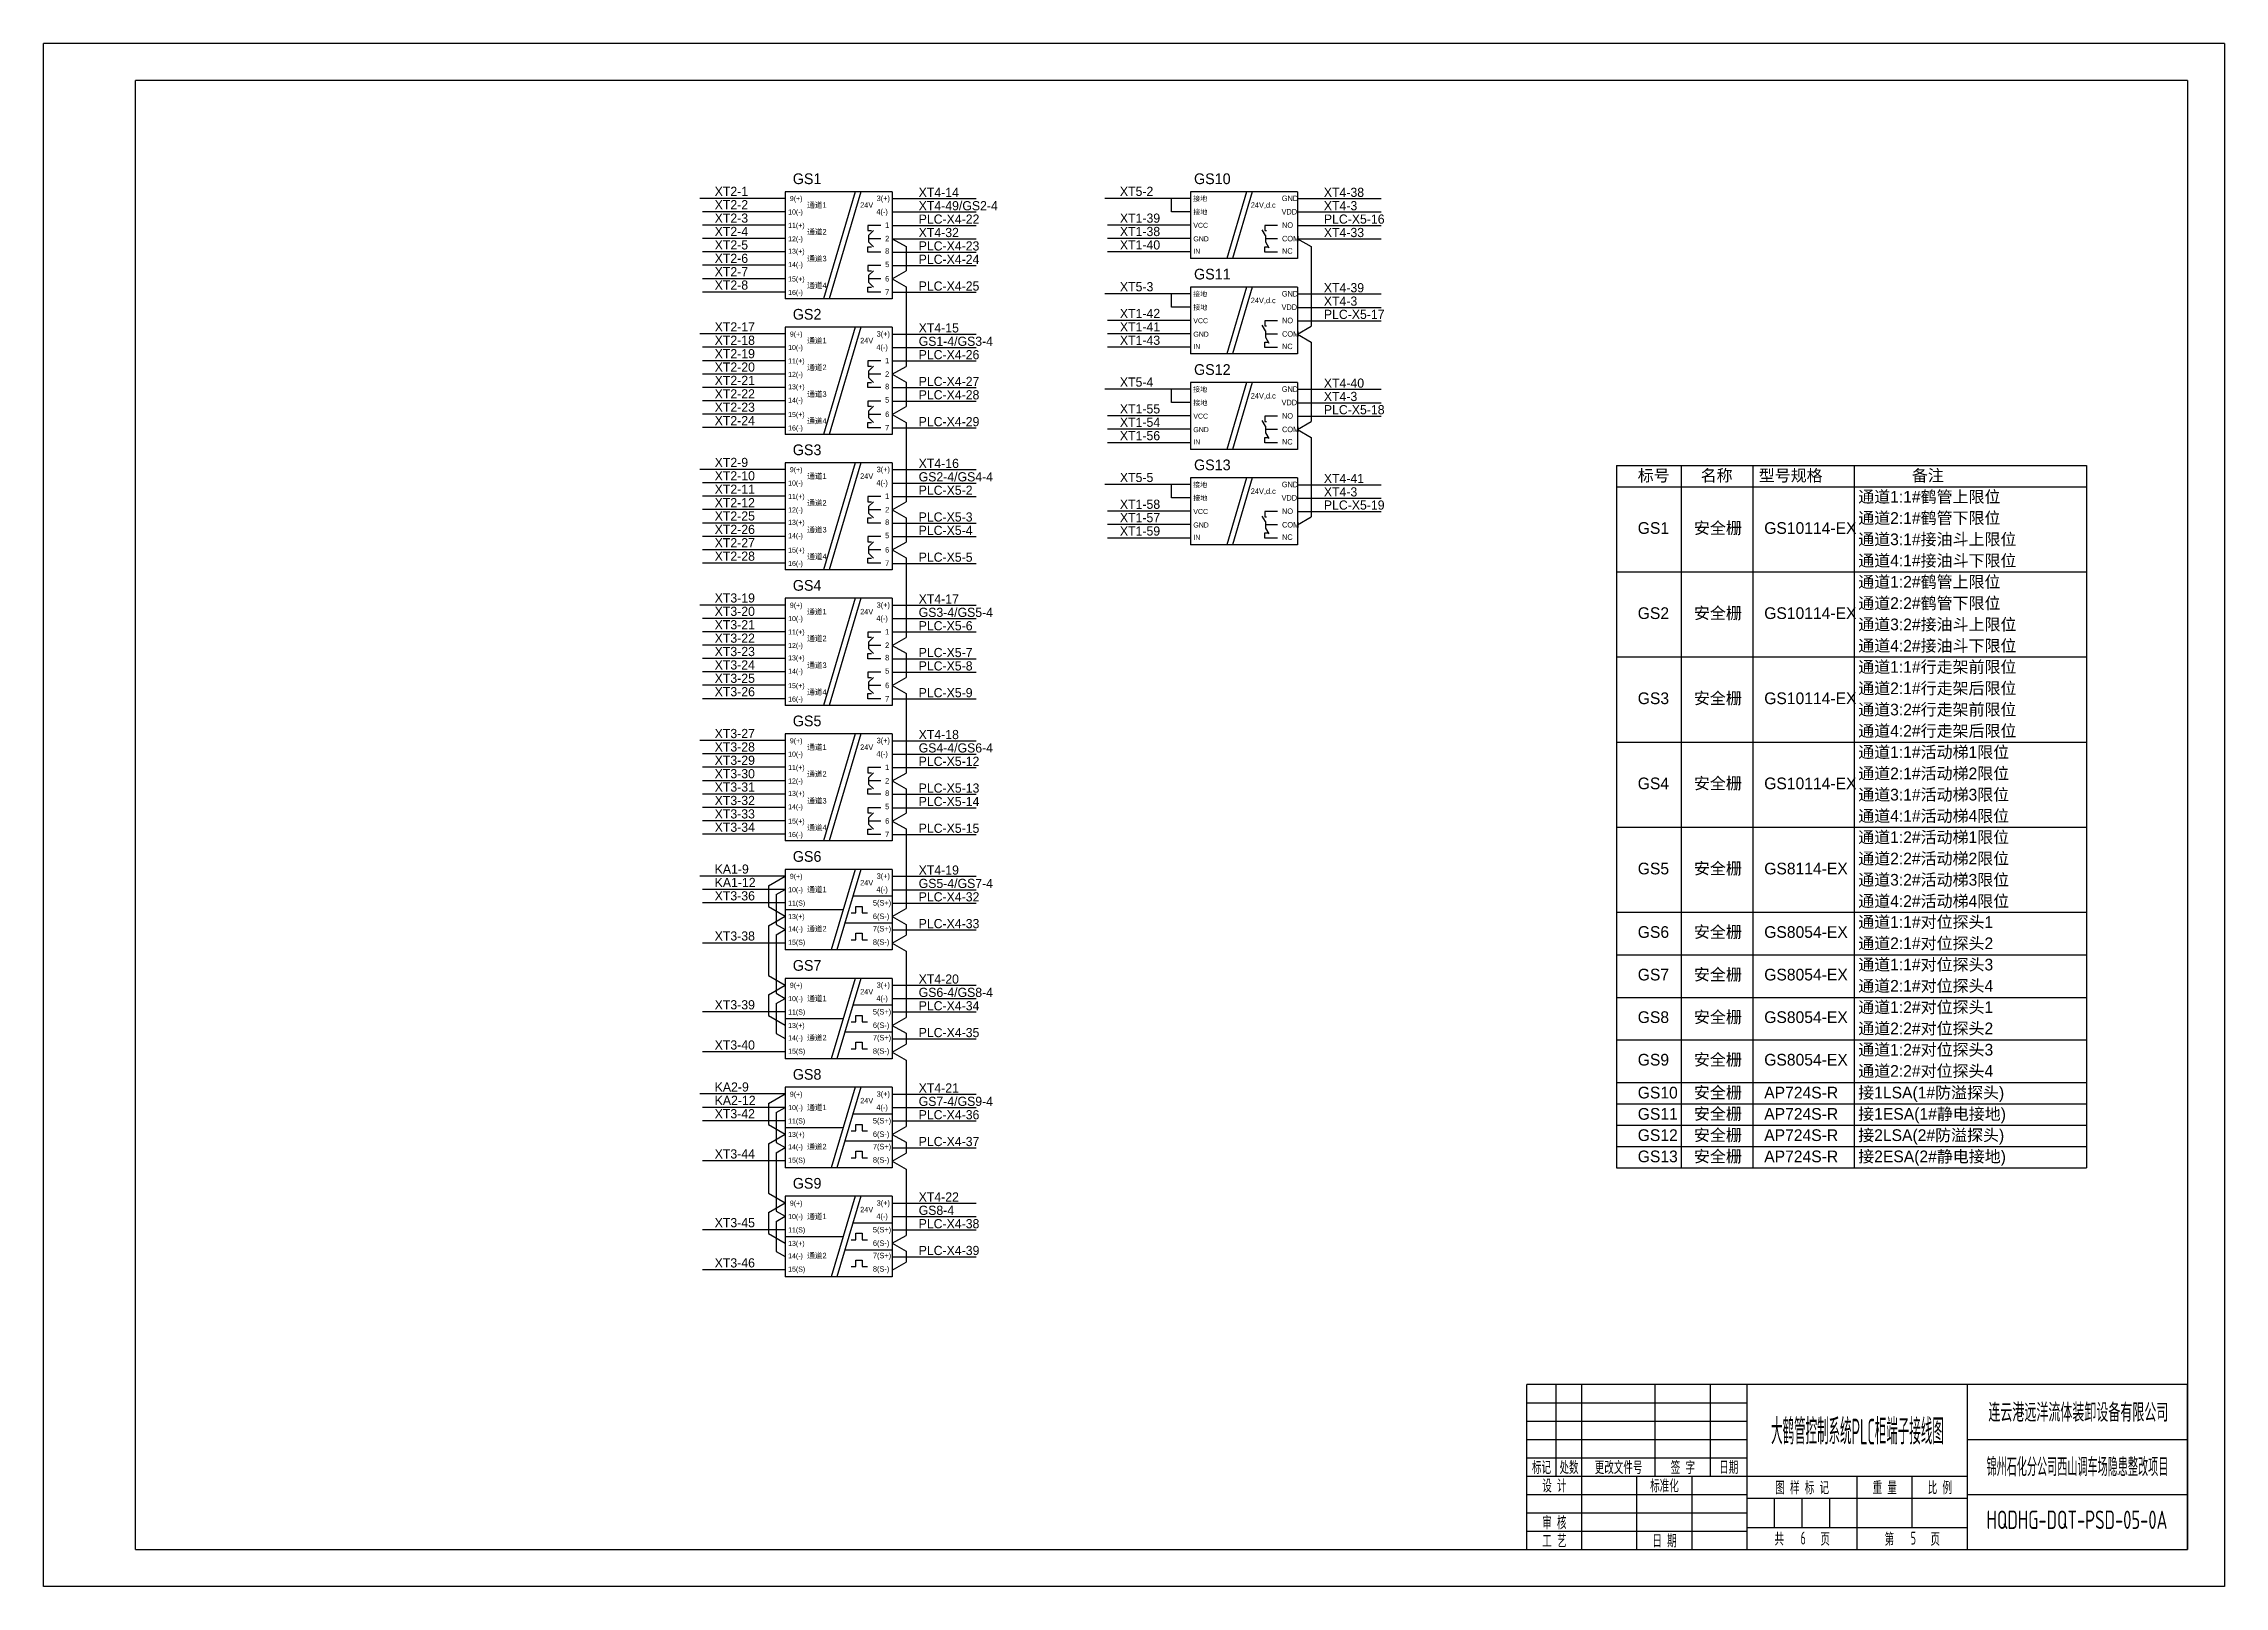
# Model space of a CAD drawing. Header units: millimetres. Extents: x 32626 to 72822, y 60047 to 123188.
# Drawn here: x 38301 to 43053, y 64401 to 67761 of the extents above; entities that cross this region are included whole.
import ezdxf
from ezdxf.enums import TextEntityAlignment as Align

# ---------------------------------------------------------------- set-up
doc = ezdxf.new("R2010")
doc.units = ezdxf.units.MM
doc.header["$LTSCALE"] = 10
for name, color, linetype in [('1轮廓实线层', 7, 'Continuous'), ('2细线层', 4, 'Continuous'), ('6文字层', 3, 'Continuous'), ('图框层', 7, 'Continuous')]:
    doc.layers.add(name, color=color, linetype=linetype)
doc.styles.get("Standard").update_dxf_attribs({"font": 'isocp.shx', "width": 0.707, "bigfont": 'hztxt.shx'})
doc.styles.add('样式 1', font='SIMYOU.TTF', dxfattribs={"width": 0.9, "height": 12})

msp = doc.modelspace()

# ---------------------------------------------------------------- texts
at = {"layer": '1轮廓实线层', "style": '样式 1'}
for s, height, p in [('XT2-1', 20, (39762.9, 67428.8)), ('XT4-14', 20, (40207.4, 67426.7)), ('XT5-2', 20, (40645.9, 67428.8)), ('XT4-38', 20, (41090.3, 67426.7)), ('XT2-2', 20, (39762.9, 67399.7)), ('XT2-3', 20, (39762.9, 67370.5)), ('10(-)', 11, (39923, 67388.4)), ('9(+)', 11, (39926.8, 67417.6)), ('通道1', 12, (39964.3, 67403)), ('24V', 12, (40079.9, 67403)), ('4(-)', 12, (40115.2, 67388.4)), ('3(+)', 12, (40115.8, 67417.6)), ('XT4-49/GS2-4', 20, (40207.4, 67397.5)), ('PLC-X4-22', 20, (40207.4, 67368.4)), ('XT1-39', 20, (40645.9, 67370.5)), ('接地', 11, (40805.3, 67417.6)), ('接地', 11, (40805.9, 67388.4)), ('24V,d.c', 12, (40931.1, 67403)), ('VDD', 12, (40998.2, 67388.4)), ('GND', 12, (40998.7, 67417.6)), ('XT4-3', 20, (41090.3, 67397.5)), ('PLC-X5-16', 20, (41090.3, 67368.4)), ('XT2-4', 20, (39762.9, 67341.4)), ('11(+)', 11, (39923, 67359.3)), ('12(-)', 11, (39923, 67329.9)), ('通道2', 12, (39964.3, 67344.7)), ('2', 12, (40134.3, 67329.9)), ('1', 12, (40134.3, 67359.3)), ('XT4-32', 20, (40207.4, 67339.2)), ('XT1-38', 20, (40645.9, 67341.4)), ('VCC', 11, (40805.9, 67359.3)), ('GND', 11, (40805.9, 67329.9)), ('COM', 12, (40999.2, 67329.9)), ('NO', 12, (40999.2, 67359.3)), ('XT4-33', 20, (41090.3, 67339.2)), ('XT2-5', 20, (39762.9, 67312.2)), ('XT2-6', 20, (39762.9, 67283)), ('13(+)', 11, (39923, 67302.9)), ('通道3', 12, (39964.3, 67286.4)), ('8', 12, (40134.3, 67302.9)), ('PLC-X4-23', 20, (40207.4, 67310)), ('PLC-X4-24', 20, (40207.4, 67280.9)), ('XT1-40', 20, (40645.9, 67312.2)), ('IN', 11, (40805.9, 67302.9)), ('NC', 12, (40999.2, 67302.9)), ('XT2-7', 20, (39762.9, 67253.9)), ('XT2-8', 20, (39762.9, 67224.7)), ('14(-)', 11, (39923, 67273.8)), ('15(+)', 11, (39923, 67242.5)), ('通道4', 12, (39964.3, 67228)), ('5', 12, (40134.3, 67273.8)), ('6', 12, (40134.3, 67242.5)), ('PLC-X4-25', 20, (40207.4, 67222.6)), ('XT5-3', 20, (40645.9, 67221.1)), ('16(-)', 11, (39923, 67213.2)), ('7', 12, (40134.3, 67213.2)), ('接地', 11, (40805.3, 67209.8)), ('接地', 11, (40805.9, 67180.7)), ('24V,d.c', 12, (40931.1, 67195.3)), ('GND', 12, (40998.7, 67209.8)), ('XT4-39', 20, (41090.3, 67218.9)), ('XT4-3', 20, (41090.3, 67189.8)), ('XT2-17', 20, (39762.9, 67133.6)), ('XT4-15', 20, (40207.4, 67131.5)), ('XT1-42', 20, (40645.9, 67162.8)), ('XT1-41', 20, (40645.9, 67133.6)), ('VCC', 11, (40805.9, 67151.6)), ('VDD', 12, (40998.2, 67180.7)), ('NO', 12, (40999.2, 67151.6)), ('PLC-X5-17', 20, (41090.3, 67161)), ('XT2-18', 20, (39762.9, 67104.5)), ('10(-)', 11, (39923, 67093.2)), ('9(+)', 11, (39926.8, 67122.4)), ('通道1', 12, (39964.3, 67107.8)), ('24V', 12, (40079.9, 67107.8)), ('4(-)', 12, (40115.2, 67093.2)), ('3(+)', 12, (40115.8, 67122.4)), ('GS1-4/GS3-4', 20, (40207.4, 67102.3)), ('XT1-43', 20, (40645.9, 67104.5)), ('GND', 11, (40805.9, 67122.2)), ('IN', 11, (40805.9, 67095.2)), ('COM', 12, (40999.2, 67122.2)), ('NC', 12, (40999.2, 67095.2)), ('XT2-19', 20, (39762.9, 67075.3)), ('XT2-20', 20, (39762.9, 67046.1)), ('11(+)', 11, (39923, 67064.1)), ('通道2', 12, (39964.3, 67049.5)), ('1', 12, (40134.3, 67064.1)), ('PLC-X4-26', 20, (40207.4, 67073.1)), ('XT2-21', 20, (39762.9, 67017)), ('XT2-22', 20, (39762.9, 66987.8)), ('12(-)', 11, (39923, 67034.7)), ('13(+)', 11, (39923, 67007.7)), ('通道3', 12, (39964.3, 66991.2)), ('8', 12, (40134.3, 67007.7)), ('2', 12, (40134.3, 67034.7)), ('PLC-X4-27', 20, (40207.4, 67014.8)), ('PLC-X4-28', 20, (40207.4, 66985.7)), ('XT5-4', 20, (40645.9, 67013.4)), ('接地', 11, (40805.3, 67002.1)), ('GND', 12, (40998.7, 67002.1)), ('XT4-40', 20, (41090.3, 67011.2)), ('XT2-23', 20, (39762.9, 66958.7)), ('14(-)', 11, (39923, 66978.6)), ('15(+)', 11, (39923, 66947.3)), ('5', 12, (40134.3, 66978.6)), ('6', 12, (40134.3, 66947.3)), ('XT1-55', 20, (40645.9, 66955.1)), ('接地', 11, (40805.9, 66973)), ('24V,d.c', 12, (40931.1, 66987.5)), ('VDD', 12, (40998.2, 66973)), ('NO', 12, (40999.2, 66943.8)), ('XT4-3', 20, (41090.3, 66982.1)), ('PLC-X5-18', 20, (41090.3, 66953.3)), ('XT2-24', 20, (39762.9, 66929.5)), ('16(-)', 11, (39923, 66918)), ('通道4', 12, (39964.3, 66932.8)), ('7', 12, (40134.3, 66918)), ('PLC-X4-29', 20, (40207.4, 66927.3)), ('XT1-54', 20, (40645.9, 66925.9)), ('XT1-56', 20, (40645.9, 66896.7)), ('VCC', 11, (40805.9, 66943.8)), ('GND', 11, (40805.9, 66914.4)), ('COM', 12, (40999.2, 66914.4)), ('IN', 11, (40805.9, 66887.5)), ('NC', 12, (40999.2, 66887.5)), ('XT2-9', 20, (39762.9, 66838.4)), ('XT2-10', 20, (39762.9, 66809.3)), ('9(+)', 11, (39926.8, 66827.2)), ('通道1', 12, (39964.3, 66812.6)), ('24V', 12, (40079.9, 66812.6)), ('3(+)', 12, (40115.8, 66827.2)), ('XT4-16', 20, (40207.4, 66836.3)), ('GS2-4/GS4-4', 20, (40207.4, 66807.1)), ('XT5-5', 20, (40645.9, 66805.7)), ('XT4-41', 20, (41090.3, 66803.5)), ('XT2-11', 20, (39762.9, 66780.1)), ('XT2-12', 20, (39762.9, 66750.9)), ('10(-)', 11, (39923, 66798)), ('11(+)', 11, (39923, 66768.9)), ('通道2', 12, (39964.3, 66754.3)), ('4(-)', 12, (40115.2, 66798)), ('1', 12, (40134.3, 66768.9)), ('PLC-X5-2', 20, (40207.4, 66777.9)), ('XT1-58', 20, (40645.9, 66747.3)), ('接地', 11, (40805.3, 66794.4)), ('接地', 11, (40805.9, 66765.3)), ('24V,d.c', 12, (40931.1, 66779.8)), ('VDD', 12, (40998.2, 66765.3)), ('GND', 12, (40998.7, 66794.4)), ('XT4-3', 20, (41090.3, 66774.3)), ('PLC-X5-19', 20, (41090.3, 66745.6)), ('XT2-25', 20, (39762.9, 66721.8)), ('12(-)', 11, (39923, 66739.5)), ('13(+)', 11, (39923, 66712.5)), ('8', 12, (40134.3, 66712.5)), ('2', 12, (40134.3, 66739.5)), ('PLC-X5-3', 20, (40207.4, 66719.6)), ('XT1-57', 20, (40645.9, 66718.2)), ('VCC', 11, (40805.9, 66736.1)), ('COM', 12, (40999.2, 66706.7)), ('NO', 12, (40999.2, 66736.1)), ('XT2-26', 20, (39762.9, 66692.6)), ('XT2-27', 20, (39762.9, 66663.5)), ('14(-)', 11, (39923, 66683.4)), ('通道3', 12, (39964.3, 66695.9)), ('5', 12, (40134.3, 66683.4)), ('PLC-X5-4', 20, (40207.4, 66690.5)), ('XT1-59', 20, (40645.9, 66689)), ('GND', 11, (40805.9, 66706.7)), ('IN', 11, (40805.9, 66679.8)), ('NC', 12, (40999.2, 66679.8)), ('XT2-28', 20, (39762.9, 66634.3)), ('15(+)', 11, (39923, 66652.1)), ('16(-)', 11, (39923, 66622.8)), ('通道4', 12, (39964.3, 66637.6)), ('6', 12, (40134.3, 66652.1)), ('7', 12, (40134.3, 66622.8)), ('PLC-X5-5', 20, (40207.4, 66632.1)), ('XT3-19', 20, (39762.9, 66543.2)), ('XT3-20', 20, (39762.9, 66514.1)), ('9(+)', 11, (39926.8, 66532)), ('通道1', 12, (39964.3, 66517.4)), ('24V', 12, (40079.9, 66517.4)), ('3(+)', 12, (40115.8, 66532)), ('XT4-17', 20, (40207.4, 66541.1)), ('GS3-4/GS5-4', 20, (40207.4, 66511.9)), ('XT3-21', 20, (39762.9, 66484.9)), ('10(-)', 11, (39923, 66502.8)), ('11(+)', 11, (39923, 66473.7)), ('4(-)', 12, (40115.2, 66502.8)), ('1', 12, (40134.3, 66473.7)), ('PLC-X5-6', 20, (40207.4, 66482.7)), ('XT3-22', 20, (39762.9, 66455.7)), ('XT3-23', 20, (39762.9, 66426.6)), ('12(-)', 11, (39923, 66444.3)), ('通道2', 12, (39964.3, 66459.1)), ('2', 12, (40134.3, 66444.3)), ('PLC-X5-7', 20, (40207.4, 66424.4)), ('XT3-24', 20, (39762.9, 66397.4)), ('XT3-25', 20, (39762.9, 66368.3)), ('13(+)', 11, (39923, 66417.3)), ('14(-)', 11, (39923, 66388.2)), ('通道3', 12, (39964.3, 66400.7)), ('8', 12, (40134.3, 66417.3)), ('5', 12, (40134.3, 66388.2)), ('PLC-X5-8', 20, (40207.4, 66395.3)), ('XT3-26', 20, (39762.9, 66339.1)), ('15(+)', 11, (39923, 66356.8)), ('16(-)', 11, (39923, 66327.6)), ('通道4', 12, (39964.3, 66342.4)), ('6', 12, (40134.3, 66356.8)), ('7', 12, (40134.3, 66327.6)), ('PLC-X5-9', 20, (40207.4, 66336.9)), ('XT3-27', 20, (39762.9, 66248)), ('9(+)', 11, (39926.8, 66236.8)), ('3(+)', 12, (40115.8, 66236.8)), ('XT4-18', 20, (40207.4, 66245.8)), ('XT3-28', 20, (39762.9, 66218.8)), ('XT3-29', 20, (39762.9, 66189.7)), ('10(-)', 11, (39923, 66207.6)), ('通道1', 12, (39964.3, 66222.2)), ('24V', 12, (40079.9, 66222.2)), ('4(-)', 12, (40115.2, 66207.6)), ('GS4-4/GS6-4', 20, (40207.4, 66216.7)), ('PLC-X5-12', 20, (40207.4, 66187.5)), ('XT3-30', 20, (39762.9, 66160.5)), ('XT3-31', 20, (39762.9, 66131.4)), ('11(+)', 11, (39923, 66178.5)), ('12(-)', 11, (39923, 66149.1)), ('通道2', 12, (39964.3, 66163.9)), ('2', 12, (40134.3, 66149.1)), ('1', 12, (40134.3, 66178.5)), ('PLC-X5-13', 20, (40207.4, 66129.2)), ('XT3-32', 20, (39762.9, 66102.2)), ('13(+)', 11, (39923, 66122.1)), ('14(-)', 11, (39923, 66093)), ('通道3', 12, (39964.3, 66105.5)), ('8', 12, (40134.3, 66122.1)), ('5', 12, (40134.3, 66093)), ('PLC-X5-14', 20, (40207.4, 66100)), ('XT3-33', 20, (39762.9, 66073)), ('XT3-34', 20, (39762.9, 66043.9)), ('15(+)', 11, (39923, 66061.6)), ('通道4', 12, (39964.3, 66047.2)), ('6', 12, (40134.3, 66061.6)), ('PLC-X5-15', 20, (40207.4, 66041.7)), ('16(-)', 11, (39923, 66032.4)), ('7', 12, (40134.3, 66032.4)), ('KA1-9', 20, (39762.9, 65952.8)), ('XT4-19', 20, (40207.4, 65950.6)), ('XT3-36', 20, (39762.9, 65894.5)), ('KA1-12', 20, (39762.9, 65923.6)), ('10(-)', 11, (39923, 65912.4)), ('9(+)', 11, (39926.8, 65941.5)), ('通道1', 12, (39964.3, 65912.3)), ('24V', 12, (40079.9, 65927)), ('4(-)', 12, (40115.2, 65912.4)), ('3(+)', 12, (40115.8, 65941.5)), ('GS5-4/GS7-4', 20, (40207.4, 65921.5)), ('PLC-X4-32', 20, (40207.4, 65892.3)), ('11(S)', 11, (39923, 65883.3)), ('13(+)', 11, (39923, 65853.9)), ('5(S+)', 12, (40107.7, 65883.3)), ('6(S-)', 12, (40107.7, 65853.9)), ('XT3-38', 20, (39762.9, 65807)), ('14(-)', 11, (39923, 65826.9)), ('通道2', 12, (39964.3, 65826.9)), ('7(S+)', 12, (40107.7, 65826.9)), ('PLC-X4-33', 20, (40207.4, 65834)), ('15(S)', 11, (39923, 65797.8)), ('8(S-)', 12, (40107.7, 65797.8)), ('XT4-20', 20, (40207.4, 65713.3)), ('XT3-39', 20, (39762.9, 65657.2)), ('10(-)', 11, (39923, 65675.1)), ('9(+)', 11, (39926.8, 65704.2)), ('通道1', 12, (39964.3, 65675)), ('24V', 12, (40079.9, 65689.7)), ('4(-)', 12, (40115.2, 65675.1)), ('3(+)', 12, (40115.8, 65704.2)), ('GS6-4/GS8-4', 20, (40207.4, 65684.2)), ('PLC-X4-34', 20, (40207.4, 65655)), ('11(S)', 11, (39923, 65646)), ('13(+)', 11, (39923, 65616.6)), ('5(S+)', 12, (40107.7, 65646)), ('6(S-)', 12, (40107.7, 65616.6)), ('XT3-40', 20, (39762.9, 65569.7)), ('14(-)', 11, (39923, 65589.6)), ('通道2', 12, (39964.3, 65589.6)), ('7(S+)', 12, (40107.7, 65589.6)), ('PLC-X4-35', 20, (40207.4, 65596.7)), ('15(S)', 11, (39923, 65560.5)), ('8(S-)', 12, (40107.7, 65560.5)), ('KA2-9', 20, (39762.9, 65478.2)), ('XT4-21', 20, (40207.4, 65476)), ('XT3-42', 20, (39762.9, 65419.9)), ('KA2-12', 20, (39762.9, 65449)), ('10(-)', 11, (39923, 65437.8)), ('9(+)', 11, (39926.8, 65466.9)), ('通道1', 12, (39964.3, 65437.7)), ('24V', 12, (40079.9, 65452.4)), ('4(-)', 12, (40115.2, 65437.8)), ('3(+)', 12, (40115.8, 65466.9)), ('GS7-4/GS9-4', 20, (40207.4, 65446.9)), ('PLC-X4-36', 20, (40207.4, 65417.7)), ('11(S)', 11, (39923, 65408.7)), ('13(+)', 11, (39923, 65379.3)), ('5(S+)', 12, (40107.7, 65408.7)), ('6(S-)', 12, (40107.7, 65379.3)), ('XT3-44', 20, (39762.9, 65332.4)), ('14(-)', 11, (39923, 65352.3)), ('通道2', 12, (39964.3, 65352.3)), ('7(S+)', 12, (40107.7, 65352.3)), ('PLC-X4-37', 20, (40207.4, 65359.4)), ('15(S)', 11, (39923, 65323.2)), ('8(S-)', 12, (40107.7, 65323.2)), ('XT4-22', 20, (40207.4, 65238.7)), ('XT3-45', 20, (39762.9, 65182.6)), ('10(-)', 11, (39923, 65200.5)), ('9(+)', 11, (39926.8, 65229.6)), ('通道1', 12, (39964.3, 65200.4)), ('24V', 12, (40079.9, 65215.1)), ('4(-)', 12, (40115.2, 65200.5)), ('3(+)', 12, (40115.8, 65229.6)), ('GS8-4', 20, (40207.4, 65209.6)), ('PLC-X4-38', 20, (40207.4, 65180.4)), ('11(S)', 11, (39923, 65171.4)), ('13(+)', 11, (39923, 65142)), ('5(S+)', 12, (40107.7, 65171.4)), ('6(S-)', 12, (40107.7, 65142)), ('XT3-46', 20, (39762.9, 65095.1)), ('14(-)', 11, (39923, 65115)), ('通道2', 12, (39964.3, 65115)), ('7(S+)', 12, (40107.7, 65115)), ('PLC-X4-39', 20, (40207.4, 65122.1)), ('15(S)', 11, (39923, 65085.9)), ('8(S-)', 12, (40107.7, 65085.9))]:
    msp.add_text(s, height=height, dxfattribs=at).set_placement(p)
for s, p in [('GS1', (39964.3, 67454.6)), ('GS10', (40847.3, 67454.6)), ('GS11', (40847.3, 67246.9)), ('GS2', (39964.3, 67159.4)), ('GS12', (40847.3, 67039.1)), ('GS3', (39964.3, 66864.2)), ('GS13', (40847.3, 66831.4)), ('GS4', (39964.3, 66569)), ('GS5', (39964.3, 66273.8)), ('GS6', (39964.3, 65978.6)), ('GS7', (39964.3, 65741.3)), ('GS8', (39964.3, 65504)), ('GS9', (39964.3, 65266.7))]:
    msp.add_text(s, height=23.33, dxfattribs=at).set_placement(p, align=Align.CENTER)
at = {"layer": '6文字层', "style": '样式 1'}
for s, height, p in [('标号', 25.51, (41774.3, 66807.3)), ('名称', 25.51, (41911.4, 66807.3)), ('型号规格', 25.51, (42038, 66807.3)), ('备注', 25.51, (42371.6, 66807.3)), ('通道1:1#鹤管上限位', 25.515, (42254.7, 66760.9)), ('GS1', 25.51, (41774.3, 66692.8)), ('安全栅', 25.51, (41896.7, 66692.8)), ('GS10114-EX', 25.51, (42049.9, 66692.8)), ('通道2:1#鹤管下限位', 25.515, (42254.7, 66714.6)), ('通道3:1#接油斗上限位', 25.515, (42254.7, 66668.2)), ('通道4:1#接油斗下限位', 25.515, (42254.7, 66621.9)), ('通道1:2#鹤管上限位', 25.515, (42254.7, 66575.6)), ('GS2', 25.51, (41774.3, 66507.4)), ('安全栅', 25.51, (41896.7, 66507.5)), ('GS10114-EX', 25.51, (42049.9, 66507.4)), ('通道2:2#鹤管下限位', 25.515, (42254.7, 66529.2)), ('通道3:2#接油斗上限位', 25.515, (42254.7, 66482.9)), ('通道4:2#接油斗下限位', 25.515, (42254.7, 66436.5)), ('通道1:1#行走架前限位', 25.515, (42254.7, 66390.2)), ('GS3', 25.51, (41774.3, 66322)), ('安全栅', 25.51, (41896.7, 66322.1)), ('GS10114-EX', 25.51, (42049.9, 66322)), ('通道2:1#行走架后限位', 25.515, (42254.7, 66343.8)), ('通道3:2#行走架前限位', 25.515, (42254.7, 66297.5)), ('通道4:2#行走架后限位', 25.515, (42254.7, 66251.1)), ('通道1:1#活动梯1限位', 25.515, (42254.7, 66204.8)), ('GS4', 25.51, (41774.3, 66136.6)), ('安全栅', 25.51, (41896.7, 66136.8)), ('GS10114-EX', 25.51, (42049.9, 66136.6)), ('通道2:1#活动梯2限位', 25.515, (42254.7, 66158.4)), ('通道3:1#活动梯3限位', 25.515, (42254.7, 66112.1)), ('通道4:1#活动梯4限位', 25.515, (42254.7, 66065.7)), ('通道1:2#活动梯1限位', 25.515, (42254.7, 66019.4)), ('GS5', 25.51, (41774.3, 65951.2)), ('安全栅', 25.51, (41896.7, 65951.4)), ('GS8114-EX', 25.51, (42049.9, 65951.2)), ('通道2:2#活动梯2限位', 25.515, (42254.7, 65973)), ('通道3:2#活动梯3限位', 25.515, (42254.7, 65926.7)), ('通道4:2#活动梯4限位', 25.515, (42254.7, 65880.3)), ('通道1:1#对位探头1', 25.515, (42254.7, 65834.7)), ('GS6', 25.51, (41774.3, 65812.9)), ('安全栅', 25.51, (41896.7, 65813.1)), ('GS8054-EX', 25.51, (42049.9, 65812.9)), ('通道2:1#对位探头2', 25.515, (42254.7, 65788.4)), ('通道1:1#对位探头3', 25.515, (42254.7, 65742)), ('GS7', 25.51, (41774.3, 65720.2)), ('安全栅', 25.51, (41896.7, 65720.4)), ('GS8054-EX', 25.51, (42049.9, 65720.2)), ('通道2:1#对位探头4', 25.515, (42254.7, 65695.7)), ('通道1:2#对位探头1', 25.515, (42254.7, 65649.3)), ('GS8', 25.51, (41774.3, 65627.5)), ('安全栅', 25.51, (41896.7, 65627.7)), ('GS8054-EX', 25.51, (42049.9, 65627.5)), ('通道2:2#对位探头2', 25.515, (42254.7, 65603)), ('通道1:2#对位探头3', 25.515, (42254.7, 65556.6)), ('GS9', 25.51, (41774.3, 65534.8)), ('安全栅', 25.51, (41896.7, 65535)), ('GS8054-EX', 25.51, (42049.9, 65534.8)), ('通道2:2#对位探头4', 25.515, (42254.7, 65510.3)), ('GS10', 25.51, (41774.3, 65463.2)), ('安全栅', 25.51, (41896.7, 65463.4)), ('AP724S-R', 25.51, (42049.9, 65463.2)), ('接1LSA(1#防溢探头)', 25.515, (42254.7, 65463.2)), ('GS11', 25.51, (41774.3, 65416.8)), ('安全栅', 25.51, (41896.7, 65417)), ('AP724S-R', 25.51, (42049.9, 65416.8)), ('接1ESA(1#静电接地)', 25.515, (42254.7, 65416.8)), ('GS12', 25.51, (41774.3, 65370.5)), ('安全栅', 25.51, (41896.7, 65370.7)), ('AP724S-R', 25.51, (42049.9, 65370.5)), ('接2LSA(2#防溢探头)', 25.515, (42254.7, 65370.5)), ('GS13', 25.51, (41774.3, 65324.2)), ('安全栅', 25.51, (41896.7, 65324.3)), ('AP724S-R', 25.51, (42049.9, 65324.2)), ('接2ESA(2#静电接地)', 25.515, (42254.7, 65324.2))]:
    msp.add_text(s, height=height, dxfattribs=at).set_placement(p)
at = {"layer": '6文字层', "width": 0.707}
for s, p in [('标记', (41564.6, 64660.5)), ('处数', (41624.6, 64660.5)), (' 更改文件号 ', (41732.6, 64660.5)), (' 签 字 ', (41872.6, 64660.5)), (' 日期 ', (41972.6, 64660.5)), (' 设 计 ', (41592.6, 64620.6)), (' 标准化 ', (41832.6, 64620.6)), (' 图 样 标 记 ', (42132.6, 64616.5)), (' 重 量 ', (42312.6, 64616.5)), (' 比 例 ', (42432.6, 64616.5)), (' 审 核 ', (41592.6, 64540.5)), (' 工 艺 ', (41592.6, 64500.5)), (' 日 期 ', (41832.6, 64500.5)), ('共       页', (42132.6, 64504.5)), ('第       页', (42372.6, 64504.5))]:
    msp.add_text(s, height=28, dxfattribs=at).set_placement(p, align=Align.MIDDLE)
at = {"layer": '6文字层', "flags": 8}
for tag, height, width, p, p2 in [('大鹤管控制系统PLC柜端子接线图', 56, 0.446978, (42064.9, 64709.6), (42441.2, 64709.6)), ('连云港远洋流体装卸设备有限公司', 40, 0.662669, (42538.3, 64759.1), (42930.5, 64759.1)), ('锦州石化分公司西山调车场隐患整改项目', 40, 0.557752, (42534.3, 64640.4), (42930.5, 64640.4)), ('HQDHG-DQT-PSD-05-0A', 40, 0.67262, (42534.3, 64525.6), (42928.5, 64525.6)), ('6', 28, 0.674953, (42129.2, 64491.7), (42140.5, 64491.7)), ('5', 28, 0.684294, (42369.2, 64491.7), (42380.5, 64491.7))]:
    msp.add_attdef(tag, text='', height=height, dxfattribs=dict(at, width=width)).set_placement(p, p2, align=Align.FIT)

# ---------------------------------------------------------------- linework, layer by layer
for p, q in [((40060.1, 65867.1), (40070.3, 65867.1)), ((40070.3, 65867.1), (40070.3, 65881.4)), ((40070.3, 65881.4), (40084.5, 65881.4)), ((40084.5, 65881.4), (40084.5, 65867.1)), ((40084.5, 65867.1), (40095.7, 65867.1)), ((40070.3, 65808.8), (40070.3, 65823)), ((40070.3, 65823), (40084.5, 65823)), ((40084.5, 65823), (40084.5, 65808.8)), ((40060.1, 65808.8), (40070.3, 65808.8)), ((40084.5, 65808.8), (40095.7, 65808.8)), ((40060.1, 65629.8), (40070.3, 65629.8)), ((40070.3, 65629.8), (40070.3, 65644.1)), ((40070.3, 65644.1), (40084.5, 65644.1)), ((40084.5, 65644.1), (40084.5, 65629.8)), ((40084.5, 65629.8), (40095.7, 65629.8)), ((40070.3, 65571.5), (40070.3, 65585.7)), ((40070.3, 65585.7), (40084.5, 65585.7)), ((40084.5, 65585.7), (40084.5, 65571.5)), ((40060.1, 65571.5), (40070.3, 65571.5)), ((40084.5, 65571.5), (40095.7, 65571.5)), ((40060.1, 65392.5), (40070.3, 65392.5)), ((40070.3, 65392.5), (40070.3, 65406.8)), ((40070.3, 65406.8), (40084.5, 65406.8)), ((40084.5, 65406.8), (40084.5, 65392.5)), ((40084.5, 65392.5), (40095.7, 65392.5)), ((40070.3, 65334.2), (40070.3, 65348.4)), ((40070.3, 65348.4), (40084.5, 65348.4)), ((40084.5, 65348.4), (40084.5, 65334.2)), ((40060.1, 65334.2), (40070.3, 65334.2)), ((40084.5, 65334.2), (40095.7, 65334.2)), ((40060.1, 65155.2), (40070.3, 65155.2)), ((40070.3, 65155.2), (40070.3, 65169.5)), ((40070.3, 65169.5), (40084.5, 65169.5)), ((40084.5, 65169.5), (40084.5, 65155.2)), ((40084.5, 65155.2), (40095.7, 65155.2)), ((40070.3, 65096.9), (40070.3, 65111.1)), ((40070.3, 65111.1), (40084.5, 65111.1)), ((40084.5, 65111.1), (40084.5, 65096.9)), ((40060.1, 65096.9), (40070.3, 65096.9)), ((40084.5, 65096.9), (40095.7, 65096.9))]:
    msp.add_line(p, q)
at = {"layer": '1轮廓实线层'}
for p, q in [((40149.9, 67438.1), (39916.7, 67438.1)), ((39916.7, 67438.1), (39916.7, 67204.8)), ((40069.2, 67438.1), (39999.8, 67204.8)), ((40081.5, 67438.1), (40012.2, 67204.8)), ((40149.9, 67438.1), (40149.9, 67204.8)), ((41032.9, 67438.1), (40799.6, 67438.1)), ((40799.6, 67438.1), (40799.6, 67292.3)), ((40922.1, 67438.1), (40878.7, 67292.3)), ((40934.4, 67438.1), (40891.1, 67292.3)), ((41032.9, 67438.1), (41032.9, 67292.3)), ((39916.7, 67423.5), (39730.4, 67423.5)), ((39916.7, 67394.4), (39736.2, 67394.4)), ((40149.9, 67423.1), (40332.5, 67423.1)), ((40149.9, 67394), (40332.5, 67394)), ((40799.6, 67423.5), (40613.4, 67423.5)), ((40758, 67394.4), (40758, 67423.5)), ((40799.6, 67394.4), (40758, 67394.4)), ((41032.9, 67423.1), (41215.4, 67423.1)), ((41032.9, 67394), (41215.4, 67394)), ((39916.7, 67365.2), (39736.2, 67365.2)), ((39916.7, 67336.1), (39736.2, 67336.1)), ((40124.7, 67364.7), (40096.8, 67364.7)), ((40096.8, 67364.7), (40096.8, 67353.3)), ((40096.8, 67353.3), (40104.6, 67353.3)), ((40108.8, 67353.3), (40098.2, 67342.6)), ((40098.2, 67342.6), (40098.2, 67328.7)), ((40149.9, 67364.8), (40332.5, 67364.8)), ((40799.6, 67365.2), (40619.2, 67365.2)), ((40799.6, 67336.1), (40619.2, 67336.1)), ((40963.1, 67342.6), (40956, 67354.9)), ((40989.6, 67364.7), (40961.7, 67364.7)), ((40961.7, 67364.7), (40961.7, 67353.3)), ((40961.7, 67353.3), (40965.6, 67353.3)), ((40963.1, 67342.6), (40963.1, 67328.7)), ((41032.9, 67364.8), (41215.4, 67364.8)), ((39916.7, 67306.9), (39736.2, 67306.9)), ((40096.8, 67306.6), (40096.8, 67318)), ((40096.8, 67318), (40104.6, 67318)), ((40124.7, 67306.6), (40096.8, 67306.6)), ((40124.7, 67335.6), (40098.2, 67335.6)), ((40108.8, 67318), (40098.2, 67328.7)), ((40149.9, 67335.6), (40332.5, 67335.6)), ((40149.9, 67335.6), (40179.8, 67318.4)), ((40149.9, 67306.5), (40332.5, 67306.5)), ((40179.8, 67318.4), (40179.8, 67265.4)), ((40799.6, 67306.9), (40619.2, 67306.9)), ((41032.9, 67292.3), (40799.6, 67292.3)), ((40961.7, 67306.6), (40961.7, 67318)), ((40961.7, 67318), (40969.5, 67318)), ((40989.6, 67306.6), (40961.7, 67306.6)), ((40989.6, 67335.6), (40963.1, 67335.6)), ((40963.1, 67328.7), (40970.5, 67315.8)), ((41032.9, 67335.6), (41215.4, 67335.6)), ((41032.9, 67335.6), (41062.7, 67318.4)), ((41062.7, 67318.4), (41062.7, 67145.1)), ((39916.7, 67277.7), (39736.2, 67277.7)), ((39916.7, 67248.6), (39736.2, 67248.6)), ((40124.7, 67277.2), (40096.8, 67277.2)), ((40096.8, 67277.2), (40096.8, 67265.8)), ((40096.8, 67265.8), (40104.6, 67265.8)), ((40108.8, 67265.8), (40098.2, 67255.2)), ((40098.2, 67255.2), (40098.2, 67241.2)), ((40124.7, 67248.2), (40098.2, 67248.2)), ((40108.8, 67230.5), (40098.2, 67241.2)), ((40149.9, 67277.3), (40332.5, 67277.3)), ((40149.9, 67248.2), (40179.8, 67265.4)), ((40149.9, 67248.2), (40179.8, 67230.9)), ((39916.7, 67219.4), (39736.2, 67219.4)), ((40149.9, 67204.8), (39916.7, 67204.8)), ((40096.8, 67219.1), (40096.8, 67230.5)), ((40096.8, 67230.5), (40104.6, 67230.5)), ((40124.7, 67219.1), (40096.8, 67219.1)), ((40149.9, 67219), (40332.5, 67219)), ((40179.8, 67230.9), (40179.8, 67057.7)), ((40799.6, 67215.8), (40613.4, 67215.8)), ((40758, 67186.7), (40758, 67215.8)), ((41032.9, 67230.4), (40799.6, 67230.4)), ((40799.6, 67230.4), (40799.6, 67084.6)), ((40922.1, 67230.4), (40878.7, 67084.6)), ((40934.4, 67230.4), (40891.1, 67084.6)), ((41032.9, 67230.4), (41032.9, 67084.6)), ((41032.9, 67215.4), (41215.4, 67215.4)), ((40799.6, 67157.5), (40619.2, 67157.5)), ((40799.6, 67186.7), (40758, 67186.7)), ((40963.1, 67134.9), (40956, 67147.1)), ((40989.6, 67157), (40961.7, 67157)), ((40961.7, 67157), (40961.7, 67145.6)), ((41032.9, 67186.2), (41215.4, 67186.2)), ((41032.9, 67157.1), (41215.4, 67157.1)), ((39916.7, 67128.3), (39730.4, 67128.3)), ((39916.7, 67099.2), (39736.2, 67099.2)), ((40149.9, 67142.9), (39916.7, 67142.9)), ((39916.7, 67142.9), (39916.7, 66909.6)), ((40069.2, 67142.9), (39999.8, 66909.6)), ((40081.5, 67142.9), (40012.2, 66909.6)), ((40149.9, 67142.9), (40149.9, 66909.6)), ((40149.9, 67127.9), (40332.5, 67127.9)), ((40149.9, 67098.8), (40332.5, 67098.8)), ((40799.6, 67128.3), (40619.2, 67128.3)), ((40799.6, 67099.2), (40619.2, 67099.2)), ((40961.7, 67145.6), (40965.6, 67145.6)), ((40961.7, 67098.9), (40961.7, 67110.3)), ((40961.7, 67110.3), (40969.5, 67110.3)), ((40989.6, 67098.9), (40961.7, 67098.9)), ((40963.1, 67134.9), (40963.1, 67120.9)), ((40989.6, 67127.9), (40963.1, 67127.9)), ((40963.1, 67120.9), (40970.5, 67108.1)), ((41032.9, 67127.9), (41062.7, 67145.1)), ((41032.9, 67127.9), (41062.7, 67110.7)), ((41062.7, 67110.7), (41062.7, 66937.4)), ((39916.7, 67070), (39736.2, 67070)), ((40124.7, 67069.5), (40096.8, 67069.5)), ((40096.8, 67069.5), (40096.8, 67058.1)), ((40096.8, 67058.1), (40104.6, 67058.1)), ((40108.8, 67058.1), (40098.2, 67047.4)), ((40149.9, 67069.6), (40332.5, 67069.6)), ((40149.9, 67040.4), (40179.8, 67057.7)), ((41032.9, 67084.6), (40799.6, 67084.6)), ((39916.7, 67040.9), (39736.2, 67040.9)), ((39916.7, 67011.7), (39736.2, 67011.7)), ((40096.8, 67011.4), (40096.8, 67022.8)), ((40096.8, 67022.8), (40104.6, 67022.8)), ((40124.7, 67011.4), (40096.8, 67011.4)), ((40098.2, 67047.4), (40098.2, 67033.5)), ((40124.7, 67040.4), (40098.2, 67040.4)), ((40108.8, 67022.8), (40098.2, 67033.5)), ((40149.9, 67040.4), (40179.8, 67023.2)), ((40149.9, 67011.3), (40332.5, 67011.3)), ((40179.8, 67023.2), (40179.8, 66970.2)), ((40799.6, 67008.1), (40613.4, 67008.1)), ((40758, 66978.9), (40758, 67008.1)), ((41032.9, 67022.7), (40799.6, 67022.7)), ((40799.6, 67022.7), (40799.6, 66876.9)), ((40922.1, 67022.7), (40878.7, 66876.9)), ((40934.4, 67022.7), (40891.1, 66876.9)), ((41032.9, 67022.7), (41032.9, 66876.9)), ((41032.9, 67007.7), (41215.4, 67007.7)), ((39916.7, 66982.5), (39736.2, 66982.5)), ((40124.7, 66982), (40096.8, 66982)), ((40096.8, 66982), (40096.8, 66970.6)), ((40096.8, 66970.6), (40104.6, 66970.6)), ((40108.8, 66970.6), (40098.2, 66959.9)), ((40098.2, 66959.9), (40098.2, 66946)), ((40149.9, 66982.1), (40332.5, 66982.1)), ((40149.9, 66953), (40179.8, 66970.2)), ((40799.6, 66978.9), (40758, 66978.9)), ((41032.9, 66978.5), (41215.4, 66978.5)), ((39916.7, 66953.4), (39736.2, 66953.4)), ((39916.7, 66924.2), (39736.2, 66924.2)), ((40149.9, 66909.6), (39916.7, 66909.6)), ((40096.8, 66923.9), (40096.8, 66935.3)), ((40096.8, 66935.3), (40104.6, 66935.3)), ((40124.7, 66923.9), (40096.8, 66923.9)), ((40124.7, 66953), (40098.2, 66953)), ((40108.8, 66935.3), (40098.2, 66946)), ((40149.9, 66953), (40179.8, 66935.7)), ((40149.9, 66923.8), (40332.5, 66923.8)), ((40179.8, 66935.7), (40179.8, 66762.5)), ((40799.6, 66949.8), (40619.2, 66949.8)), ((40799.6, 66920.6), (40619.2, 66920.6)), ((40963.1, 66927.2), (40956, 66939.4)), ((40989.6, 66949.2), (40961.7, 66949.2)), ((40961.7, 66949.2), (40961.7, 66937.8)), ((40961.7, 66937.8), (40965.6, 66937.8)), ((40963.1, 66927.2), (40963.1, 66913.2)), ((40989.6, 66920.2), (40963.1, 66920.2)), ((40963.1, 66913.2), (40970.5, 66900.3)), ((41032.9, 66949.4), (41215.4, 66949.4)), ((41032.9, 66920.2), (41062.7, 66937.4)), ((41032.9, 66920.2), (41062.7, 66903)), ((40799.6, 66891.4), (40619.2, 66891.4)), ((41032.9, 66876.9), (40799.6, 66876.9)), ((40961.7, 66891.2), (40961.7, 66902.6)), ((40961.7, 66902.6), (40969.5, 66902.6)), ((40989.6, 66891.2), (40961.7, 66891.2)), ((41062.7, 66903), (41062.7, 66729.7)), ((39916.7, 66833.1), (39730.4, 66833.1)), ((40149.9, 66847.7), (39916.7, 66847.7)), ((39916.7, 66847.7), (39916.7, 66614.4)), ((40069.2, 66847.7), (39999.8, 66614.4)), ((40081.5, 66847.7), (40012.2, 66614.4)), ((40149.9, 66847.7), (40149.9, 66614.4)), ((40149.9, 66832.7), (40332.5, 66832.7)), ((41032.9, 66814.9), (40799.6, 66814.9)), ((40799.6, 66814.9), (40799.6, 66669.1)), ((40922.1, 66814.9), (40878.7, 66669.1)), ((40934.4, 66814.9), (40891.1, 66669.1)), ((41032.9, 66814.9), (41032.9, 66669.1)), ((41727.7, 66841.9), (42752.5, 66841.9)), ((41727.7, 66841.9), (41727.7, 65312.4)), ((41868.8, 66841.9), (41868.8, 65312.4)), ((42024.9, 66841.9), (42024.9, 65312.4)), ((42245.7, 66841.9), (42245.7, 65312.4)), ((42752.5, 66841.9), (42752.5, 65312.4)), ((39916.7, 66804), (39736.2, 66804)), ((39916.7, 66774.8), (39736.2, 66774.8)), ((40124.7, 66774.3), (40096.8, 66774.3)), ((40096.8, 66774.3), (40096.8, 66762.9)), ((40149.9, 66803.6), (40332.5, 66803.6)), ((40149.9, 66774.4), (40332.5, 66774.4)), ((40799.6, 66800.4), (40613.4, 66800.4)), ((40758, 66771.2), (40758, 66800.4)), ((40799.6, 66771.2), (40758, 66771.2)), ((41032.9, 66799.9), (41215.4, 66799.9)), ((41032.9, 66770.8), (41215.4, 66770.8)), ((41727.7, 66795.5), (42752.5, 66795.5)), ((39916.7, 66745.6), (39736.2, 66745.6)), ((40096.8, 66762.9), (40104.6, 66762.9)), ((40096.8, 66716.2), (40096.8, 66727.6)), ((40096.8, 66727.6), (40104.6, 66727.6)), ((40108.8, 66762.9), (40098.2, 66752.2)), ((40098.2, 66752.2), (40098.2, 66738.2)), ((40124.7, 66745.2), (40098.2, 66745.2)), ((40108.8, 66727.6), (40098.2, 66738.2)), ((40149.9, 66745.2), (40179.8, 66762.5)), ((40149.9, 66745.2), (40179.8, 66728)), ((40179.8, 66728), (40179.8, 66675)), ((40799.6, 66742), (40619.2, 66742)), ((40963.1, 66719.5), (40956, 66731.7)), ((40989.6, 66741.5), (40961.7, 66741.5)), ((40961.7, 66741.5), (40961.7, 66730.1)), ((40961.7, 66730.1), (40965.6, 66730.1)), ((40963.1, 66719.5), (40963.1, 66705.5)), ((41032.9, 66741.6), (41215.4, 66741.6)), ((41032.9, 66712.5), (41062.7, 66729.7)), ((39916.7, 66716.5), (39736.2, 66716.5)), ((39916.7, 66687.3), (39736.2, 66687.3)), ((40124.7, 66716.2), (40096.8, 66716.2)), ((40124.7, 66686.8), (40096.8, 66686.8)), ((40096.8, 66686.8), (40096.8, 66675.4)), ((40096.8, 66675.4), (40104.6, 66675.4)), ((40108.8, 66675.4), (40098.2, 66664.7)), ((40149.9, 66716.1), (40332.5, 66716.1)), ((40149.9, 66686.9), (40332.5, 66686.9)), ((40149.9, 66657.8), (40179.8, 66675)), ((40799.6, 66712.9), (40619.2, 66712.9)), ((40799.6, 66683.7), (40619.2, 66683.7)), ((40961.7, 66683.4), (40961.7, 66694.8)), ((40961.7, 66694.8), (40969.5, 66694.8)), ((40989.6, 66683.4), (40961.7, 66683.4)), ((40989.6, 66712.5), (40963.1, 66712.5)), ((40963.1, 66705.5), (40970.5, 66692.6)), ((39916.7, 66658.2), (39736.2, 66658.2)), ((39916.7, 66629), (39736.2, 66629)), ((40096.8, 66628.7), (40096.8, 66640.1)), ((40096.8, 66640.1), (40104.6, 66640.1)), ((40124.7, 66628.7), (40096.8, 66628.7)), ((40098.2, 66664.7), (40098.2, 66650.8)), ((40124.7, 66657.8), (40098.2, 66657.8)), ((40108.8, 66640.1), (40098.2, 66650.8)), ((40149.9, 66657.8), (40179.8, 66640.5)), ((40149.9, 66628.6), (40332.5, 66628.6)), ((40179.8, 66640.5), (40179.8, 66467.3)), ((41032.9, 66669.1), (40799.6, 66669.1)), ((40149.9, 66614.4), (39916.7, 66614.4)), ((41727.7, 66610.2), (42752.5, 66610.2)), ((39916.7, 66537.9), (39730.4, 66537.9)), ((40149.9, 66552.5), (39916.7, 66552.5)), ((39916.7, 66552.5), (39916.7, 66319.2)), ((40069.2, 66552.5), (39999.8, 66319.2)), ((40081.5, 66552.5), (40012.2, 66319.2)), ((40149.9, 66552.5), (40149.9, 66319.2)), ((40149.9, 66537.5), (40332.5, 66537.5)), ((39916.7, 66508.8), (39736.2, 66508.8)), ((40149.9, 66508.3), (40332.5, 66508.3)), ((39916.7, 66479.6), (39736.2, 66479.6)), ((39916.7, 66450.4), (39736.2, 66450.4)), ((40124.7, 66479.1), (40096.8, 66479.1)), ((40096.8, 66479.1), (40096.8, 66467.7)), ((40096.8, 66467.7), (40104.6, 66467.7)), ((40108.8, 66467.7), (40098.2, 66457)), ((40098.2, 66457), (40098.2, 66443)), ((40124.7, 66450), (40098.2, 66450)), ((40108.8, 66432.4), (40098.2, 66443)), ((40149.9, 66479.2), (40332.5, 66479.2)), ((40149.9, 66450), (40179.8, 66467.3)), ((40149.9, 66450), (40179.8, 66432.8)), ((39916.7, 66421.3), (39736.2, 66421.3)), ((39916.7, 66392.1), (39736.2, 66392.1)), ((40096.8, 66421), (40096.8, 66432.4)), ((40096.8, 66432.4), (40104.6, 66432.4)), ((40124.7, 66421), (40096.8, 66421)), ((40124.7, 66391.6), (40096.8, 66391.6)), ((40096.8, 66391.6), (40096.8, 66380.2)), ((40149.9, 66420.9), (40332.5, 66420.9)), ((40149.9, 66391.7), (40332.5, 66391.7)), ((40179.8, 66432.8), (40179.8, 66379.8)), ((41727.7, 66424.8), (42752.5, 66424.8)), ((39916.7, 66363), (39736.2, 66363)), ((40096.8, 66380.2), (40104.6, 66380.2)), ((40096.8, 66333.5), (40096.8, 66344.9)), ((40096.8, 66344.9), (40104.6, 66344.9)), ((40108.8, 66380.2), (40098.2, 66369.5)), ((40098.2, 66369.5), (40098.2, 66355.6)), ((40124.7, 66362.5), (40098.2, 66362.5)), ((40108.8, 66344.9), (40098.2, 66355.6)), ((40149.9, 66362.5), (40179.8, 66379.8)), ((40149.9, 66362.5), (40179.8, 66345.3)), ((40179.8, 66345.3), (40179.8, 66172)), ((39916.7, 66333.8), (39736.2, 66333.8)), ((40149.9, 66319.2), (39916.7, 66319.2)), ((40124.7, 66333.5), (40096.8, 66333.5)), ((40149.9, 66333.4), (40332.5, 66333.4)), ((40149.9, 66257.3), (39916.7, 66257.3)), ((39916.7, 66257.3), (39916.7, 66024)), ((40069.2, 66257.3), (39999.8, 66024)), ((40081.5, 66257.3), (40012.2, 66024)), ((40149.9, 66257.3), (40149.9, 66024)), ((39916.7, 66242.7), (39730.4, 66242.7)), ((39916.7, 66213.6), (39736.2, 66213.6)), ((40149.9, 66242.3), (40332.5, 66242.3)), ((40149.9, 66213.1), (40332.5, 66213.1)), ((41727.7, 66239.4), (42752.5, 66239.4)), ((39916.7, 66184.4), (39736.2, 66184.4)), ((39916.7, 66155.2), (39736.2, 66155.2)), ((40124.7, 66183.9), (40096.8, 66183.9)), ((40096.8, 66183.9), (40096.8, 66172.5)), ((40096.8, 66172.5), (40104.6, 66172.5)), ((40108.8, 66172.5), (40098.2, 66161.8)), ((40098.2, 66161.8), (40098.2, 66147.8)), ((40124.7, 66154.8), (40098.2, 66154.8)), ((40149.9, 66184), (40332.5, 66184)), ((40149.9, 66154.8), (40179.8, 66172)), ((40149.9, 66154.8), (40179.8, 66137.6)), ((39916.7, 66126.1), (39736.2, 66126.1)), ((40096.8, 66125.8), (40096.8, 66137.2)), ((40096.8, 66137.2), (40104.6, 66137.2)), ((40124.7, 66125.8), (40096.8, 66125.8)), ((40108.8, 66137.2), (40098.2, 66147.8)), ((40149.9, 66125.7), (40332.5, 66125.7)), ((40179.8, 66137.6), (40179.8, 66084.6)), ((39916.7, 66096.9), (39736.2, 66096.9)), ((39916.7, 66067.8), (39736.2, 66067.8)), ((40124.7, 66096.4), (40096.8, 66096.4)), ((40096.8, 66096.4), (40096.8, 66085)), ((40096.8, 66085), (40104.6, 66085)), ((40108.8, 66085), (40098.2, 66074.3)), ((40098.2, 66074.3), (40098.2, 66060.4)), ((40124.7, 66067.3), (40098.2, 66067.3)), ((40108.8, 66049.7), (40098.2, 66060.4)), ((40149.9, 66096.5), (40332.5, 66096.5)), ((40149.9, 66067.3), (40179.8, 66084.6)), ((40149.9, 66067.3), (40179.8, 66050.1)), ((41727.7, 66054), (42752.5, 66054)), ((39916.7, 66038.6), (39736.2, 66038.6)), ((40149.9, 66024), (39916.7, 66024)), ((40096.8, 66038.3), (40096.8, 66049.7)), ((40096.8, 66049.7), (40104.6, 66049.7)), ((40124.7, 66038.3), (40096.8, 66038.3)), ((40149.9, 66038.2), (40332.5, 66038.2)), ((40179.8, 66050.1), (40179.8, 65876.8)), ((40149.9, 65962.1), (39916.7, 65962.1)), ((39916.7, 65962.1), (39916.7, 65786.7)), ((40069.2, 65962.1), (40017, 65786.7)), ((40081.5, 65962.1), (40029.4, 65786.7)), ((40149.9, 65962.1), (40149.9, 65786.7)), ((39916.7, 65947.5), (39730.4, 65947.5)), ((39916.7, 65918.3), (39736.2, 65918.3)), ((39880.2, 65926.5), (39916.7, 65947.5)), ((39880.2, 65926.5), (39880.2, 65881.1)), ((39897.1, 65907.1), (39916.7, 65918.3)), ((40149.9, 65947.1), (40332.5, 65947.1)), ((40149.9, 65917.9), (40332.5, 65917.9)), ((39916.7, 65889.2), (39736.2, 65889.2)), ((39880.2, 65881.1), (39916.7, 65860)), ((39897.1, 65907.1), (39897.1, 65842.1)), ((39916.7, 65874.6), (40043.2, 65874.6)), ((40149.9, 65903.4), (40064.1, 65903.4)), ((40149.9, 65888.8), (40332.5, 65888.8)), ((40149.9, 65859.6), (40179.8, 65876.8)), ((41727.7, 65868.6), (42752.5, 65868.6)), ((39880.2, 65839), (39916.7, 65860)), ((39880.2, 65839), (39880.2, 65731.3)), ((39897.1, 65842.1), (39916.7, 65830.9)), ((39897.1, 65819.6), (39916.7, 65830.9)), ((39897.1, 65819.6), (39897.1, 65692.3)), ((40149.9, 65845), (40046.7, 65845)), ((40149.9, 65859.6), (40179.8, 65842.4)), ((40149.9, 65830.5), (40332.5, 65830.5)), ((40149.9, 65801.3), (40179.8, 65818.5)), ((40179.8, 65842.4), (40179.8, 65818.5)), ((39916.7, 65801.7), (39736.2, 65801.7)), ((40149.9, 65786.7), (39916.7, 65786.7)), ((40149.9, 65801.3), (40179.8, 65784.1)), ((40179.8, 65784.1), (40179.8, 65639.5)), ((41727.7, 65775.9), (42752.5, 65775.9)), ((39880.2, 65731.3), (39916.7, 65710.2)), ((40149.9, 65724.8), (39916.7, 65724.8)), ((39916.7, 65724.8), (39916.7, 65549.4)), ((40069.2, 65724.8), (40017, 65549.4)), ((40081.5, 65724.8), (40029.4, 65549.4)), ((40149.9, 65724.8), (40149.9, 65549.4)), ((39880.2, 65689.2), (39916.7, 65710.2)), ((39880.2, 65689.2), (39880.2, 65643.8)), ((39897.1, 65692.3), (39916.7, 65681.1)), ((39897.1, 65669.8), (39916.7, 65681.1)), ((40149.9, 65709.8), (40332.5, 65709.8)), ((40149.9, 65680.6), (40332.5, 65680.6)), ((41727.7, 65683.2), (42752.5, 65683.2)), ((39916.7, 65651.9), (39736.2, 65651.9)), ((39880.2, 65643.8), (39916.7, 65622.7)), ((39897.1, 65669.8), (39897.1, 65604.8)), ((39916.7, 65637.3), (40043.2, 65637.3)), ((40149.9, 65666.1), (40064.1, 65666.1)), ((40149.9, 65651.5), (40332.5, 65651.5)), ((40149.9, 65622.3), (40179.8, 65639.5)), ((39897.1, 65604.8), (39916.7, 65593.6)), ((40149.9, 65607.7), (40046.7, 65607.7)), ((40149.9, 65622.3), (40179.8, 65605.1)), ((40149.9, 65593.2), (40332.5, 65593.2)), ((40149.9, 65564), (40179.8, 65581.2)), ((40179.8, 65605.1), (40179.8, 65581.2)), ((41727.7, 65590.5), (42752.5, 65590.5)), ((39916.7, 65564.4), (39736.2, 65564.4)), ((40149.9, 65549.4), (39916.7, 65549.4)), ((40149.9, 65564), (40179.8, 65546.8)), ((40179.8, 65546.8), (40179.8, 65402.2)), ((40149.9, 65487.5), (39916.7, 65487.5)), ((39916.7, 65487.5), (39916.7, 65312.1)), ((40069.2, 65487.5), (40017, 65312.1)), ((40081.5, 65487.5), (40029.4, 65312.1)), ((40149.9, 65487.5), (40149.9, 65312.1)), ((41727.7, 65497.8), (42752.5, 65497.8)), ((39916.7, 65472.9), (39730.4, 65472.9)), ((39916.7, 65443.8), (39736.2, 65443.8)), ((39880.2, 65451.9), (39916.7, 65472.9)), ((39880.2, 65451.9), (39880.2, 65406.5)), ((39897.1, 65432.5), (39916.7, 65443.8)), ((40149.9, 65472.5), (40332.5, 65472.5)), ((40149.9, 65443.3), (40332.5, 65443.3)), ((41727.7, 65451.4), (42752.5, 65451.4)), ((39916.7, 65414.6), (39736.2, 65414.6)), ((39880.2, 65406.5), (39916.7, 65385.4)), ((39897.1, 65432.5), (39897.1, 65367.5)), ((39916.7, 65400), (40043.2, 65400)), ((40149.9, 65428.8), (40064.1, 65428.8)), ((40149.9, 65414.2), (40332.5, 65414.2)), ((40149.9, 65385), (40179.8, 65402.2)), ((41727.7, 65405.1), (42752.5, 65405.1)), ((39880.2, 65364.4), (39916.7, 65385.4)), ((39880.2, 65364.4), (39880.2, 65256.7)), ((39897.1, 65367.5), (39916.7, 65356.3)), ((39897.1, 65345), (39916.7, 65356.3)), ((39897.1, 65345), (39897.1, 65217.7)), ((40149.9, 65370.4), (40046.7, 65370.4)), ((40149.9, 65385), (40179.8, 65367.8)), ((40149.9, 65355.9), (40332.5, 65355.9)), ((40149.9, 65326.7), (40179.8, 65343.9)), ((40179.8, 65367.8), (40179.8, 65343.9)), ((41727.7, 65358.8), (42752.5, 65358.8)), ((39916.7, 65327.1), (39736.2, 65327.1)), ((40149.9, 65312.1), (39916.7, 65312.1)), ((40149.9, 65326.7), (40179.8, 65309.5)), ((40179.8, 65309.5), (40179.8, 65164.9)), ((41727.7, 65312.4), (42752.5, 65312.4)), ((39880.2, 65256.7), (39916.7, 65235.6)), ((40149.9, 65250.2), (39916.7, 65250.2)), ((39916.7, 65250.2), (39916.7, 65074.8)), ((40069.2, 65250.2), (40017, 65074.8)), ((40081.5, 65250.2), (40029.4, 65074.8)), ((40149.9, 65250.2), (40149.9, 65074.8)), ((39880.2, 65214.6), (39916.7, 65235.6)), ((39880.2, 65214.6), (39880.2, 65169.2)), ((39897.1, 65217.7), (39916.7, 65206.5)), ((39897.1, 65195.2), (39916.7, 65206.5)), ((40149.9, 65235.2), (40332.5, 65235.2)), ((40149.9, 65206), (40332.5, 65206)), ((39916.7, 65177.3), (39736.2, 65177.3)), ((39880.2, 65169.2), (39916.7, 65148.1)), ((39897.1, 65195.2), (39897.1, 65130.2)), ((39916.7, 65162.7), (40043.2, 65162.7)), ((40149.9, 65191.5), (40064.1, 65191.5)), ((40149.9, 65176.9), (40332.5, 65176.9)), ((40149.9, 65147.7), (40179.8, 65164.9)), ((39897.1, 65130.2), (39916.7, 65119)), ((40149.9, 65133.1), (40046.7, 65133.1)), ((40149.9, 65147.7), (40179.8, 65130.5)), ((40149.9, 65118.6), (40332.5, 65118.6)), ((40149.9, 65089.4), (40179.8, 65106.6)), ((40179.8, 65130.5), (40179.8, 65106.6)), ((39916.7, 65089.8), (39736.2, 65089.8)), ((40149.9, 65074.8), (39916.7, 65074.8)), ((42972.6, 64840.5), (41532.6, 64840.5)), ((41532.6, 64480.5), (41532.6, 64840.5)), ((41532.6, 64480.5), (42972.6, 64480.5))]:
    msp.add_line(p, q, dxfattribs=at)
at = {"layer": '2细线层'}
for p, q in [((38300.6, 64400.5), (38300.6, 67760.5)), ((43052.6, 67760.5), (38300.6, 67760.5)), ((43052.6, 67760.5), (43052.6, 64400.5)), ((41596.6, 64640.5), (41596.6, 64840.5)), ((41652.6, 64640.5), (41652.6, 64840.5)), ((41812.6, 64640.5), (41812.6, 64840.5)), ((41932.6, 64640.5), (41932.6, 64840.5)), ((42012.6, 64480.5), (42012.6, 64840.5)), ((42492.6, 64480.5), (42492.6, 64840.5)), ((41532.6, 64800.5), (42012.6, 64800.5)), ((41532.6, 64760.5), (42012.6, 64760.5)), ((41532.6, 64720.5), (42012.6, 64720.5)), ((41532.6, 64680.5), (42012.6, 64680.5)), ((42492.6, 64720.5), (42972.6, 64720.5)), ((41532.6, 64640.5), (42492.6, 64640.5)), ((41652.6, 64480.5), (41652.6, 64640.5)), ((41772.6, 64480.5), (41772.6, 64640.5)), ((41892.6, 64480.5), (41892.6, 64640.5)), ((42252.6, 64480.5), (42252.6, 64640.5)), ((42372.6, 64528.5), (42372.6, 64640.5)), ((41532.6, 64600.5), (42012.6, 64600.5)), ((42012.6, 64592.5), (42492.6, 64592.5)), ((42072.6, 64528.5), (42072.6, 64592.5)), ((42132.6, 64528.5), (42132.6, 64592.5)), ((42192.6, 64528.5), (42192.6, 64592.5)), ((42492.6, 64600.5), (42972.6, 64600.5)), ((41532.6, 64560.5), (42012.6, 64560.5)), ((41532.6, 64520.5), (42012.6, 64520.5)), ((42012.6, 64528.5), (42492.6, 64528.5)), ((43052.6, 64400.5), (38300.6, 64400.5))]:
    msp.add_line(p, q, dxfattribs=at)
at = {"layer": '图框层'}
for p, q in [((38500.6, 64480.5), (38500.6, 67680.5)), ((42972.6, 67680.5), (38500.6, 67680.5)), ((42972.6, 67680.5), (42972.6, 64480.5)), ((42972.6, 64480.5), (42972.6, 64840.5)), ((38500.6, 64480.5), (42972.6, 64480.5))]:
    msp.add_line(p, q, dxfattribs=at)

msp.set_redraw_order([(e.dxf.handle, doc.entitydb.next_handle()) for e in msp.query("TEXT MTEXT ATTDEF DIMENSION ARC_DIMENSION")])  # texts and dimensions are drawn at this point

doc.saveas('drawing.dxf')
